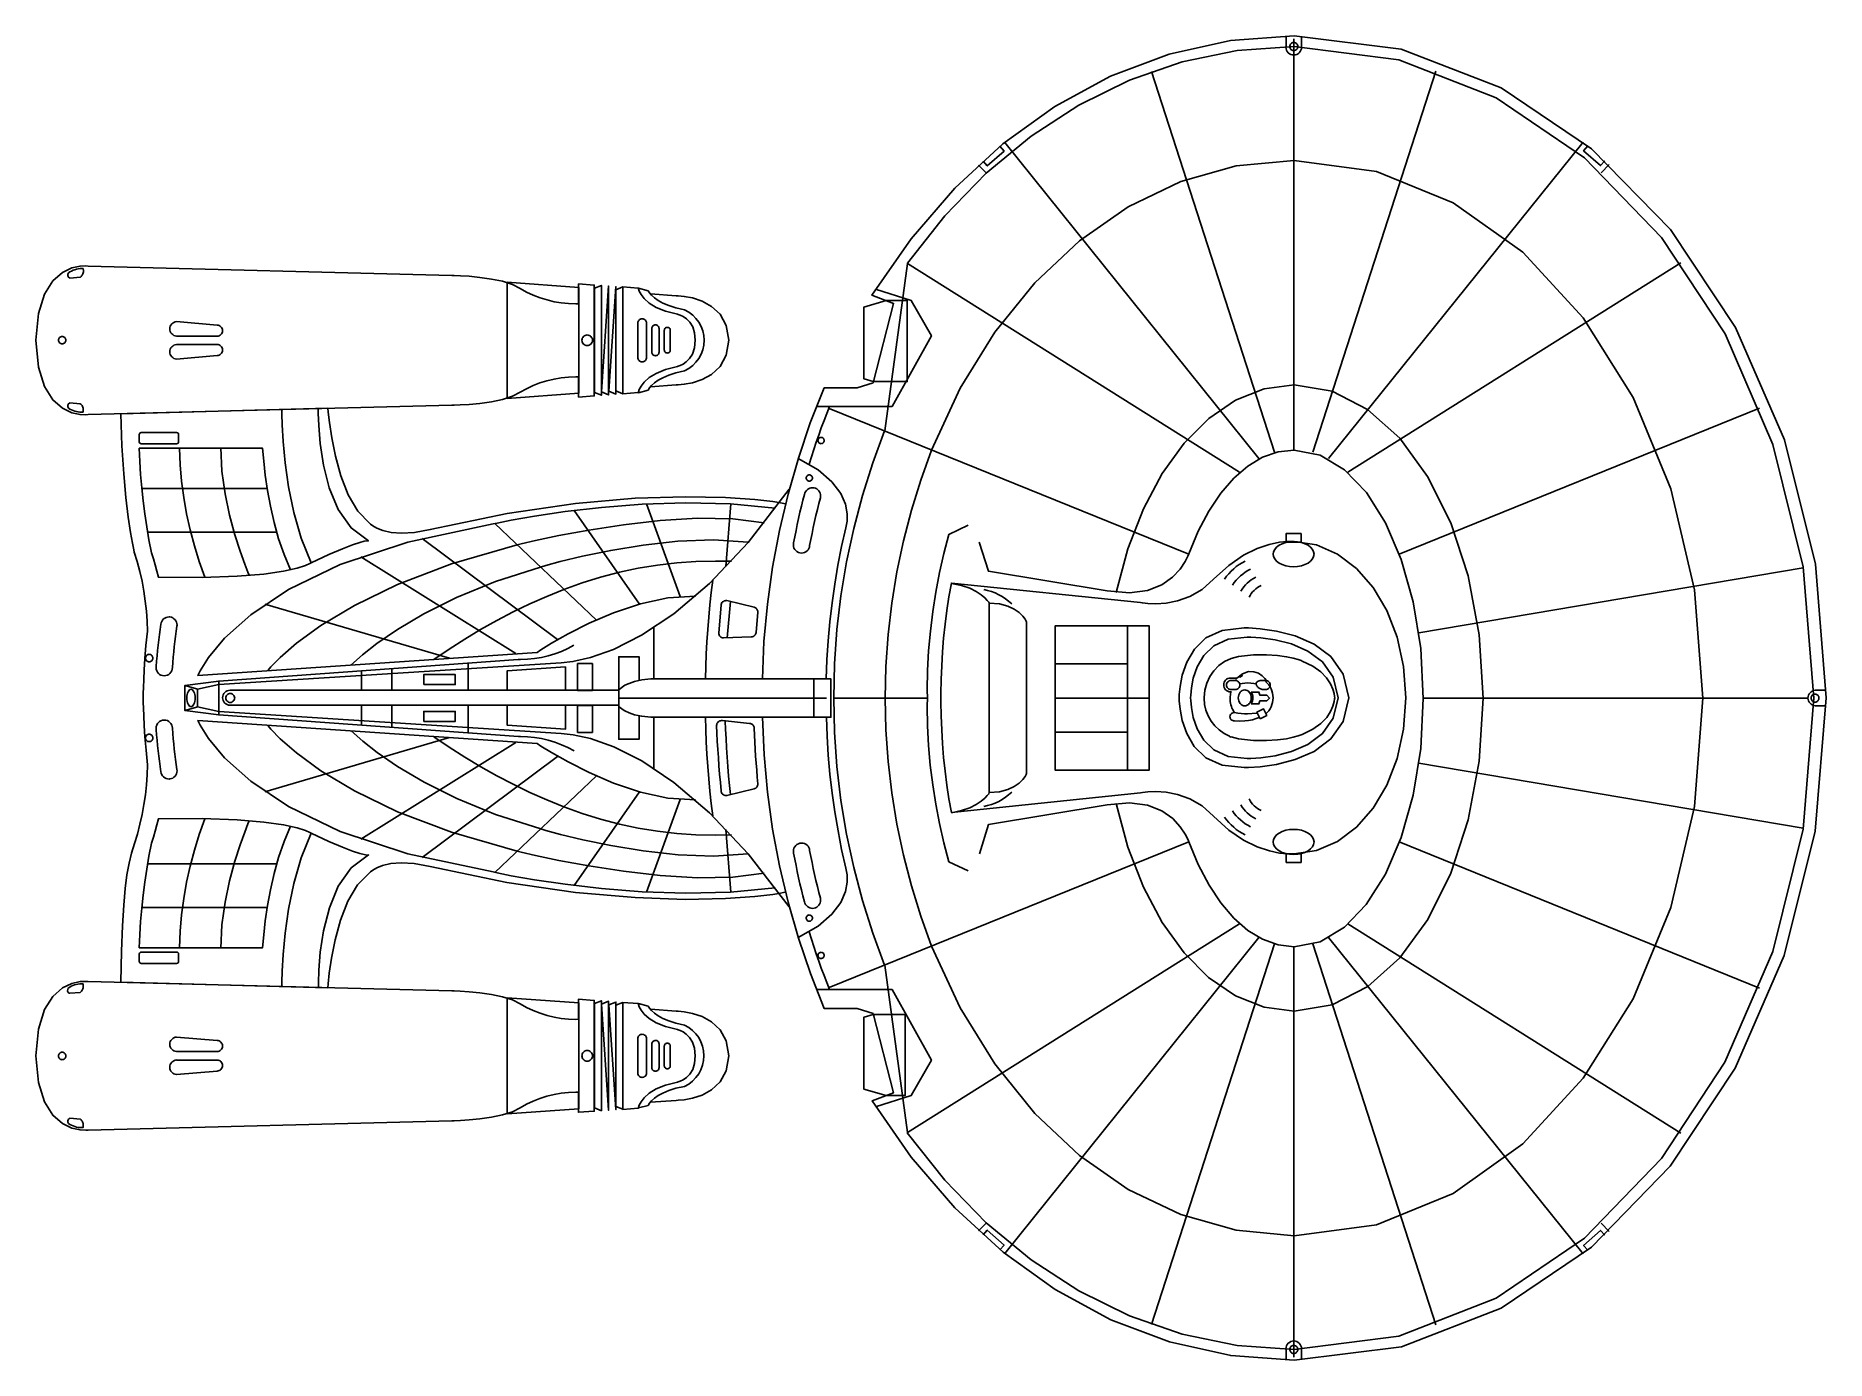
# Model space of a CAD drawing. Extents: x -15 to 196, y -131 to 25.
import ezdxf

# ---------------------------------------------------------------- set-up
doc = ezdxf.new("R2010")
doc.units = 0
doc.layers.add('LAYER_1', color=7, linetype='CONTINUOUS')

msp = doc.modelspace()

# ---------------------------------------------------------------- linework, layer by layer
at = {"layer": 'LAYER_1', "color": 94}
for points in [[(70.47, -55.08), (70.66, -59.5), (71.05, -63.9), (71.66, -68.27), (72.47, -72.61), (73.49, -76.9), (74.71, -81.14), (76.13, -85.32), (77.74, -89.44), (81.67, -89.44), (83.53, -90.05), (85.96, -99.41), (83.43, -100.35), (88.03, -107.01), (93.2, -112.99), (98.89, -118.22), (105.04, -122.65), (111.6, -126.2), (118.53, -128.81), (125.77, -130.43), (133.27, -130.98), (145.91, -129.39), (157.69, -124.83), (168.35, -117.62), (177.65, -108.07), (185.32, -96.5), (191.11, -83.21), (194.78, -68.53), (196.07, -52.77), (194.81, -37), (191.15, -22.33), (185.35, -9.05), (177.68, 2.51), (168.37, 12.05), (157.7, 19.25), (145.9, 23.8), (133.24, 25.38), (125.74, 24.83), (118.5, 23.21), (111.58, 20.6), (105.01, 17.05), (98.86, 12.63), (93.18, 7.39), (88.01, 1.41), (83.4, -5.25), (85.96, -6.22), (83.53, -15.58), (81.67, -16.19), (77.74, -16.19), (76.12, -20.3), (74.71, -24.49), (73.49, -28.73), (72.47, -33.02), (71.66, -37.35), (71.05, -41.72), (70.65, -46.12), (70.47, -50.54)], [(87.57, -104.12), (92.01, -109.73), (96.89, -114.75), (102.18, -119.12), (107.82, -122.8), (113.79, -125.75), (120.04, -127.92), (126.54, -129.25), (133.25, -129.7), (145.61, -128.14), (157.12, -123.66), (167.54, -116.57), (176.62, -107.18), (184.11, -95.8), (189.77, -82.74), (193.34, -68.3), (194.6, -52.8), (193.36, -37.3), (189.78, -22.86), (184.13, -9.8), (176.63, 1.59), (167.55, 10.98), (157.12, 18.07), (145.61, 22.55), (133.24, 24.11), (126.54, 23.65), (120.04, 22.32), (113.79, 20.16), (107.82, 17.21), (102.18, 13.53), (96.9, 9.16), (92.02, 4.14), (87.58, -1.46)], [(134.12, 25.35), (134.12, 24.12), (134.12, 24.03), (134.1, 23.85), (134.05, 23.68), (133.96, 23.52), (133.85, 23.38), (133.72, 23.27), (133.56, 23.19), (133.39, 23.13), (133.2, 23.12), (133.02, 23.13), (132.84, 23.19), (132.69, 23.27), (132.55, 23.38), (132.44, 23.52), (132.36, 23.68), (132.3, 23.85), (132.28, 24.03), (132.29, 24.12), (132.29, 25.37)], [(133.2, -23.45), (133.2, 25.01)], [(130.93, -23.77), (116.42, 21.18)], [(135.47, -23.77), (149.97, 21.22)], [(129.09, -24.54), (99.07, 12.78)], [(137.31, -24.54), (167.37, 12.84)], [(90.42, -82.09), (93.82, -89.39), (97.91, -96), (102.62, -101.84), (107.9, -106.8), (113.67, -110.82), (119.86, -113.79), (126.41, -115.64), (133.24, -116.28), (142.97, -114.99), (152.04, -111.3), (160.24, -105.45), (167.38, -97.7), (173.28, -88.31), (177.73, -77.52), (180.54, -65.61), (181.52, -52.81), (180.54, -40.01), (177.73, -28.09), (173.28, -17.3), (167.38, -7.91), (160.24, -0.16), (152.04, 5.68), (142.98, 9.38), (133.24, 10.67), (126.41, 10.03), (119.86, 8.18), (113.67, 5.2), (107.91, 1.19), (102.64, -3.78), (97.92, -9.62), (93.83, -16.23), (90.42, -23.53)], [(96.51, 10.58), (97.01, 10.03), (99, 11.78), (98.51, 12.34)], [(169.92, 10.62), (169.43, 10.07), (167.42, 11.82), (167.92, 12.38)], [(96.92, 9.15), (95.99, 10.13)], [(169.51, 9.2), (170.43, 10.18)], [(126.8, -26.15), (87.59, -1.48), (84.9, -21.24)], [(139.6, -26.15), (178.89, -1.44)], [(55.82, -16.75), (56.97, -16.44), (57.14, -16.19), (57.38, -15.9), (57.72, -15.6), (58.16, -15.29), (58.72, -14.98), (59.42, -14.68), (60.26, -14.42), (61.28, -14.19), (61.78, -13.91), (62.23, -13.56), (62.62, -13.16), (62.95, -12.71), (63.22, -12.22), (63.41, -11.7), (63.53, -11.14), (63.58, -10.57), (63.53, -10), (63.41, -9.44), (63.22, -8.92), (62.95, -8.43), (62.62, -7.98), (62.23, -7.58), (61.78, -7.23), (61.28, -6.95), (60.26, -6.73), (59.42, -6.46), (58.72, -6.17), (58.16, -5.86), (57.72, -5.55), (57.38, -5.24), (57.14, -4.96), (56.97, -4.71), (55.82, -4.4)], [(57.26, -16.06), (60.27, -15.83), (60.53, -15.83), (61.23, -15.76), (62.21, -15.58), (63.34, -15.21), (64.47, -14.59), (65.47, -13.65), (66.19, -12.33), (66.5, -10.57), (66.19, -8.81), (65.47, -7.5), (64.47, -6.56), (63.34, -5.94), (62.21, -5.57), (61.23, -5.38), (60.53, -5.32), (60.27, -5.31), (57.26, -5.08)], [(83.81, -4.54), (88.04, -5.86), (90.42, -10.05), (85.78, -18.4), (76.88, -18.4)], [(1.27, -10.08), (1.11, -10.05), (0.96, -9.99), (0.83, -9.9), (0.72, -9.8), (0.62, -9.67), (0.55, -9.53), (0.51, -9.38), (0.49, -9.22), (0.51, -9.05), (0.55, -8.9), (0.62, -8.76), (0.72, -8.64), (0.83, -8.53), (0.96, -8.45), (1.11, -8.39), (1.27, -8.36), (6.07, -8.77), (6.2, -8.79), (6.33, -8.82), (6.44, -8.88), (6.53, -8.96), (6.61, -9.06), (6.67, -9.17), (6.71, -9.29), (6.72, -9.43), (6.71, -9.56), (6.67, -9.68), (6.61, -9.79), (6.53, -9.89), (6.44, -9.97), (6.33, -10.03), (6.2, -10.06), (6.07, -10.08), (1.3, -10.08)], [(1.27, -11.06), (1.11, -11.1), (0.96, -11.15), (0.83, -11.24), (0.72, -11.34), (0.62, -11.47), (0.55, -11.61), (0.51, -11.76), (0.49, -11.93), (0.51, -12.09), (0.55, -12.24), (0.62, -12.38), (0.72, -12.51), (0.83, -12.61), (0.96, -12.7), (1.11, -12.75), (1.27, -12.79), (6.07, -12.37), (6.2, -12.36), (6.33, -12.32), (6.44, -12.26), (6.53, -12.18), (6.61, -12.08), (6.67, -11.97), (6.71, -11.85), (6.72, -11.72), (6.71, -11.59), (6.67, -11.46), (6.61, -11.35), (6.53, -11.26), (6.44, -11.18), (6.33, -11.12), (6.2, -11.08), (6.07, -11.06), (1.3, -11.06)], [(112.23, -65.26), (113.62, -70.42), (115.45, -75.12), (117.68, -79.3), (120.26, -82.88), (123.15, -85.79), (126.31, -87.96), (129.69, -89.31), (133.24, -89.78), (137.75, -89.03), (141.94, -86.87), (145.73, -83.47), (149.03, -78.95), (151.76, -73.48), (153.81, -67.2), (155.11, -60.26), (155.56, -52.8), (155.11, -45.34), (153.81, -38.39), (151.74, -32.11), (149.01, -26.64), (145.71, -22.13), (141.92, -18.72), (137.73, -16.57), (133.24, -15.82), (129.69, -16.28), (126.31, -17.64), (123.16, -19.81), (120.27, -22.72), (117.68, -26.3), (115.46, -30.47), (113.62, -35.18), (112.23, -40.34)], [(73.19, -29.87), (72.42, -29.71), (71.69, -29.6), (69.56, -29.36), (66.1, -29.12), (61.37, -29.03), (55.45, -29.22), (48.41, -29.84), (40.32, -31.02), (31.24, -32.91), (29.38, -33.25), (27.85, -33.34), (26.61, -33.25), (25.65, -33.03), (24.95, -32.76), (24.47, -32.48), (24.2, -32.27), (24.12, -32.19), (22.68, -30.74), (21.55, -28.8), (20.68, -26.57), (20.04, -24.26), (19.61, -22.1), (19.34, -20.29), (19.2, -19.05), (19.16, -18.59), (-5.3, -19.24), (-5.17, -23.03), (-4.95, -26.33), (-4.69, -29.14), (-4.42, -31.44), (-4.15, -33.24), (-3.92, -34.53), (-3.76, -35.31), (-3.7, -35.57), (-3.35, -36.7), (-3.05, -37.85), (-2.79, -39.01), (-2.57, -40.17), (-2.4, -41.35), (-2.27, -42.53), (-2.19, -43.71), (-2.16, -44.9), (-2.32, -46.61), (-2.45, -48.15), (-2.53, -49.49), (-2.59, -50.63), (-2.63, -51.54), (-2.65, -52.21), (-2.65, -52.62), (-2.65, -52.77), (-2.65, -52.91), (-2.65, -53.32), (-2.63, -54), (-2.59, -54.91), (-2.53, -56.05), (-2.44, -57.4), (-2.31, -58.95), (-2.15, -60.67), (-2.18, -61.85), (-2.26, -63.04), (-2.38, -64.22), (-2.56, -65.39), (-2.77, -66.56), (-3.03, -67.71), (-3.34, -68.86), (-3.69, -69.99), (-4.03, -71.12), (-4.32, -72.31), (-4.57, -73.66), (-4.77, -75.27), (-4.94, -77.25), (-5.08, -79.69), (-5.2, -82.69), (-5.3, -86.36), (19.15, -87.01), (19.19, -86.55), (19.32, -85.3), (19.59, -83.5), (20.03, -81.33), (20.66, -79.03), (21.53, -76.8), (22.67, -74.85), (24.1, -73.41), (24.19, -73.32), (24.45, -73.11), (24.92, -72.84), (25.62, -72.56), (26.58, -72.35), (27.82, -72.25), (29.36, -72.35), (31.22, -72.69), (40.3, -74.57), (48.4, -75.76), (55.44, -76.37), (61.36, -76.57), (66.09, -76.48), (69.55, -76.24), (71.68, -75.99), (72.4, -75.88), (73.17, -75.73)], [(-0.89, -38.53), (4.32, -38.57), (8.44, -38.42), (11.61, -38.16), (13.93, -37.82), (15.53, -37.47), (16.52, -37.15), (17.03, -36.92), (17.17, -36.83), (19.26, -35.87), (20.87, -35.18), (22.07, -34.72), (22.91, -34.44), (23.45, -34.29), (23.77, -34.24), (23.91, -34.24), (23.95, -34.25), (21.9, -32.72), (20.38, -30.55), (19.32, -27.99), (18.64, -25.31), (18.25, -22.77), (18.07, -20.63), (18.02, -19.15), (18.02, -18.6)], [(17.17, -36.83), (16, -33.93), (15.13, -30.88), (14.51, -27.86), (14.11, -25.02), (13.87, -22.53), (13.75, -20.55), (13.71, -19.24), (13.71, -18.77)], [(75.98, -25.2), (76.25, -24.33), (76.53, -23.46), (76.82, -22.6), (77.12, -21.75), (77.42, -20.9), (77.74, -20.05), (78.06, -19.21), (78.39, -18.38)], [(78.35, -18.6), (120.81, -35.83)], [(188.18, -18.56), (145.66, -35.8)], [(84.88, -84.35), (83.49, -80.55), (82.28, -76.7), (81.25, -72.8), (80.4, -68.86), (79.74, -64.88), (79.27, -60.87), (78.98, -56.84), (78.89, -52.8), (78.98, -48.75), (79.27, -44.72), (79.74, -40.72), (80.4, -36.74), (81.25, -32.8), (82.28, -28.9), (83.5, -25.05), (84.89, -21.25)], [(-3.13, -23.32), (-3.06, -24.87), (-2.96, -26.42), (-2.83, -27.97), (-2.66, -29.52), (-2.46, -31.06), (-2.23, -32.6), (-1.97, -34.14), (-1.67, -35.66)], [(14.76, -37.65), (13.99, -35.86), (13.34, -33.99), (12.81, -32.08), (12.38, -30.16), (12.03, -28.29), (11.77, -26.5), (11.58, -24.83), (11.45, -23.32), (-3.12, -23.32)], [(1.64, -23.32), (1.73, -25.26), (1.89, -27.2), (2.15, -29.13), (2.48, -31.05), (2.9, -32.95), (3.39, -34.84), (3.97, -36.7), (4.63, -38.53)], [(6.5, -23.27), (6.63, -26.01), (7.01, -28.7), (7.55, -31.23), (8.17, -33.52), (8.79, -35.47), (9.34, -36.98), (9.72, -37.95), (9.87, -38.3)], [(74.69, -24.51), (77.05, -25.87), (78.68, -27.28), (79.71, -28.65), (80.27, -29.93), (80.47, -31.05), (80.46, -31.93), (80.36, -32.51), (80.3, -32.72), (79.81, -34.92), (79.38, -37.13), (79, -39.35), (78.69, -41.58), (78.42, -43.82), (78.22, -46.06), (78.08, -48.31), (77.99, -50.55)], [(90.42, -82.09), (89.15, -78.56), (88.05, -74.98), (87.11, -71.36), (86.34, -67.7), (85.74, -64.01), (85.31, -60.29), (85.05, -56.55), (84.97, -52.81), (85.05, -49.06), (85.31, -45.32), (85.74, -41.6), (86.34, -37.91), (87.11, -34.26), (88.05, -30.63), (89.15, -27.06), (90.42, -23.53)], [(96.08, -71.2), (97.15, -67.74), (111.16, -65.43), (113.81, -65.17), (115.95, -65.46), (117.63, -66.13), (118.91, -67.03), (119.81, -68), (120.4, -68.89), (120.72, -69.54), (120.81, -69.79), (121.93, -72.47), (123.2, -74.89), (124.61, -77), (126.14, -78.79), (127.79, -80.23), (129.53, -81.29), (131.36, -81.95), (133.25, -82.17), (136.32, -81.57), (139.18, -79.87), (141.77, -77.17), (144.03, -73.59), (145.89, -69.25), (147.3, -64.27), (148.19, -58.76), (148.5, -52.85), (148.19, -46.94), (147.3, -41.44), (145.9, -36.45), (144.03, -32.12), (141.78, -28.54), (139.19, -25.84), (136.32, -24.13), (133.25, -23.53), (131.35, -23.73), (129.53, -24.36), (127.78, -25.41), (126.13, -26.83), (124.59, -28.61), (123.18, -30.72), (121.92, -33.12), (120.81, -35.79), (120.71, -36.04), (120.39, -36.69), (119.81, -37.57), (118.9, -38.55), (117.63, -39.44), (115.95, -40.12), (113.81, -40.4), (111.16, -40.15), (97.14, -37.84), (96.07, -34.38)], [(-2.83, -28.05), (12.05, -28.05)], [(73.63, -77.46), (68.79, -71.2), (64.22, -66.36), (60, -62.76), (56.21, -60.23), (52.91, -58.56), (50.18, -57.59), (48.1, -57.13), (46.72, -56.99), (6.27, -54.38), (3.78, -53.85), (3.78, -51.76), (6.27, -51.22), (46.72, -48.63), (48.09, -48.49), (50.17, -48.03), (52.9, -47.06), (56.2, -45.39), (60, -42.85), (64.21, -39.26), (68.78, -34.42), (73.62, -28.16)], [(76.58, -27.98), (76.39, -27.97), (76.22, -27.98), (76.06, -28.03), (75.91, -28.1), (75.77, -28.19), (75.65, -28.3), (75.56, -28.44), (75.48, -28.59), (75.43, -28.76), (75.25, -29.46), (75.07, -30.16), (74.9, -30.87), (74.73, -31.59), (74.58, -32.31), (74.43, -33.03), (74.28, -33.76), (74.14, -34.49), (74.12, -34.71), (74.14, -34.91), (74.19, -35.09), (74.28, -35.25), (74.4, -35.4), (74.54, -35.51), (74.71, -35.6), (74.89, -35.66), (75.08, -35.68), (75.26, -35.66), (75.44, -35.61), (75.59, -35.53), (75.73, -35.43), (75.85, -35.3), (75.94, -35.15), (76.01, -34.98), (76.04, -34.81), (76.18, -34.09), (76.32, -33.37), (76.47, -32.66), (76.62, -31.95), (76.78, -31.25), (76.95, -30.55), (77.13, -29.85), (77.31, -29.17), (77.33, -28.95), (77.32, -28.78), (77.28, -28.62), (77.21, -28.47), (77.12, -28.34), (77.01, -28.22), (76.88, -28.12), (76.73, -28.04), (76.58, -27.99)], [(71.96, -30.39), (66.7, -29.87), (61.42, -29.74), (56.27, -29.91), (51.46, -30.29), (47.16, -30.79), (43.55, -31.33), (40.81, -31.81), (39.13, -32.14)], [(70.67, -32.13), (66.97, -31.63), (62.8, -31.57), (58.41, -31.84), (54.05, -32.34), (49.98, -32.97), (46.44, -33.63), (43.68, -34.2), (41.96, -34.6)], [(55.96, -41.73), (48.24, -30.67)], [(60.75, -40.81), (56.76, -29.87)], [(66.15, -37.29), (66.74, -29.87)], [(-2.12, -33.22), (13.09, -33.22)], [(39.13, -32.15), (38.67, -32.25), (28.59, -34.38), (20.61, -37.05), (14.51, -40), (10.04, -42.98), (6.96, -45.74), (5.06, -48.03), (4.09, -49.58), (3.82, -50.16), (43.85, -47.42), (44.3, -47.12), (45.57, -46.34), (47.53, -45.24), (50.01, -43.98), (52.9, -42.74), (56.05, -41.68), (59.31, -40.97), (62.55, -40.76)], [(50.87, -43.62), (38.85, -32.2)], [(94.75, -73.2), (92.48, -72.13), (91.89, -69.88), (91.37, -67.61), (90.93, -65.33), (90.57, -63.03), (90.29, -60.72), (90.09, -58.4), (89.97, -56.08), (89.93, -53.75), (89.94, -52.77), (89.93, -51.89), (89.97, -49.55), (90.09, -47.23), (90.3, -44.9), (90.58, -42.59), (90.94, -40.29), (91.38, -38), (91.9, -35.73), (92.49, -33.48), (94.76, -32.41)], [(-1.67, -35.66), (-1.44, -36.37), (-1.23, -37.09), (-1.03, -37.81), (-0.86, -38.54)], [(41.96, -34.6), (41.49, -34.71), (33.75, -36.96), (27.38, -39.39), (22.28, -41.86), (18.33, -44.22), (15.45, -46.32), (13.51, -48), (12.43, -49.12), (12.09, -49.53)], [(68.77, -34.4), (64.68, -34.14), (60.48, -34.29), (56.37, -34.74), (52.55, -35.37), (49.23, -36.05), (46.6, -36.69), (44.88, -37.15), (44.26, -37.34), (38.93, -39.05), (34.34, -40.94), (30.49, -42.87), (27.36, -44.72), (24.95, -46.37), (23.24, -47.7), (22.22, -48.59), (21.88, -48.91)], [(30.27, -33.96), (46.28, -45.88)], [(23.06, -36.12), (41.33, -47.56)], [(66.81, -36.66), (64.91, -36.63), (62.62, -36.68), (60.34, -36.84), (58.07, -37.11), (55.81, -37.47), (53.57, -37.95), (51.36, -38.52), (49.18, -39.2), (47.02, -39.97), (45, -40.8), (43.01, -41.69), (41.04, -42.64), (39.1, -43.65), (37.19, -44.72), (35.32, -45.84), (33.48, -47.02), (31.67, -48.25)], [(127.46, -36.63), (127.1, -36.83), (126.75, -37.05), (126.42, -37.29), (126.11, -37.55), (125.81, -37.82), (125.52, -38.12), (125.26, -38.43), (125.01, -38.76)], [(125.98, -39.47), (126.18, -39.17), (126.41, -38.9), (126.65, -38.64), (126.91, -38.39), (127.18, -38.16), (127.47, -37.95), (127.77, -37.76), (128.08, -37.59)], [(147.99, -45.11), (193.36, -37.42)], [(64.61, -38.88), (64.43, -40.33), (64.27, -41.78), (64.13, -43.24), (64.01, -44.7), (63.91, -46.16), (63.83, -47.63), (63.77, -49.09), (63.73, -50.55)], [(92.78, -39.26), (93.97, -39.5), (94.94, -39.83), (95.71, -40.21), (96.31, -40.61), (96.74, -40.97), (97.02, -41.28), (97.18, -41.49), (97.23, -41.57)], [(99.9, -41.68), (99.54, -41.37), (99.17, -41.08), (98.78, -40.83), (98.36, -40.6), (97.94, -40.4), (97.5, -40.24), (97.05, -40.1), (96.59, -40)], [(126.95, -40.18), (127.12, -39.93), (127.3, -39.68), (127.5, -39.45), (127.72, -39.24), (127.95, -39.04), (128.19, -38.86), (128.45, -38.69), (128.72, -38.55)], [(129.34, -39.51), (129.12, -39.63), (128.91, -39.77), (128.71, -39.92), (128.52, -40.09), (128.35, -40.28), (128.19, -40.47), (128.05, -40.68), (127.92, -40.9)], [(11.7, -41.73), (33.53, -48.11)], [(66.31, -45.68), (66.68, -41.39)], [(-1.13, -49.09), (-1.08, -48.46), (-1.02, -47.83), (-0.96, -47.2), (-0.89, -46.57), (-0.82, -45.94), (-0.74, -45.32), (-0.65, -44.7), (-0.56, -44.09), (-0.53, -43.91), (-0.46, -43.75), (-0.36, -43.6), (-0.24, -43.47), (-0.11, -43.37), (0.05, -43.29), (0.22, -43.24), (0.4, -43.23), (0.5, -43.23), (0.68, -43.27), (0.84, -43.34), (0.98, -43.44), (1.11, -43.56), (1.21, -43.7), (1.28, -43.85), (1.33, -44.02), (1.35, -44.2), (1.34, -44.32), (1.25, -44.92), (1.17, -45.52), (1.1, -46.13), (1.02, -46.74), (0.96, -47.36), (0.9, -47.97), (0.84, -48.59), (0.79, -49.21), (0.77, -49.4), (0.72, -49.58), (0.63, -49.75), (0.51, -49.89), (0.37, -50.01), (0.2, -50.1), (0.02, -50.15), (-0.17, -50.17), (-0.36, -50.15), (-0.55, -50.1), (-0.71, -50.01), (-0.85, -49.89), (-0.97, -49.75), (-1.06, -49.58), (-1.11, -49.4), (-1.13, -49.21), (-1.13, -49.09)], [(113.57, -44.34), (113.57, -52.8)], [(57.65, -44.49), (57.65, -50.56)], [(48.23, -59.05), (47.5, -58.65), (46.74, -58.31), (45.97, -58.02), (45.18, -57.78), (44.38, -57.59), (43.56, -57.46), (42.74, -57.37), (41.91, -57.35), (41.65, -57.35), (6.27, -54.8), (6.27, -50.8), (41.64, -48.25), (41.89, -48.26), (42.72, -48.23), (43.55, -48.15), (44.36, -48.01), (45.17, -47.82), (45.96, -47.58), (46.73, -47.29), (47.48, -46.95), (48.21, -46.56)], [(55.9, -50.72), (55.9, -47.93), (53.51, -47.93), (53.51, -52.81)], [(125.81, -57.4), (126.66, -57.63), (128.46, -57.8), (130, -57.82), (131.3, -57.74), (132.35, -57.6), (133.15, -57.43), (133.73, -57.26), (134.07, -57.14), (134.18, -57.09), (135.45, -56.49), (136.41, -55.81), (137.09, -55.09), (137.55, -54.39), (137.83, -53.75), (137.98, -53.23), (138.03, -52.89), (138.04, -52.76), (138.03, -52.63), (137.97, -52.28), (137.82, -51.77), (137.54, -51.13), (137.07, -50.43), (136.39, -49.71), (135.44, -49.03), (134.18, -48.43), (134.07, -48.38), (133.73, -48.25), (133.15, -48.09), (132.35, -47.92), (131.3, -47.77), (130, -47.7), (128.46, -47.72), (126.66, -47.88), (125.81, -48.12), (125.04, -48.49), (124.35, -48.98), (123.76, -49.58), (123.28, -50.27), (122.92, -51.04), (122.7, -51.86), (122.62, -52.74), (122.62, -52.74)], [(23.13, -49.56), (23.13, -51.91)], [(26.69, -49.32), (26.69, -51.88)], [(35.71, -51.91), (35.71, -48.68)], [(47.2, -51.9), (47.2, -49.12), (40.32, -49.6), (40.32, -51.9)], [(78.55, -52.81), (78.55, -50.55), (57.27, -50.55), (56.22, -50.67), (55.38, -50.85), (54.73, -51.07), (54.23, -51.3), (53.89, -51.52), (53.67, -51.7), (53.55, -51.83), (53.51, -51.88), (53.51, -52.81)], [(76.54, -55.05), (76.54, -50.55)], [(113.55, -48.77), (105.04, -48.77)], [(125.86, -52.06), (125.74, -52.06), (125.57, -52.05), (125.42, -52), (125.28, -51.93), (125.16, -51.83), (125.07, -51.71), (124.99, -51.57), (124.94, -51.42), (124.93, -51.25), (124.94, -51.09), (124.99, -50.94), (125.07, -50.8), (125.16, -50.68), (125.28, -50.58), (125.42, -50.51), (125.57, -50.46), (125.74, -50.44), (126.42, -50.44)], [(126.33, -50.56), (127.14, -49.95), (127.86, -49.68), (128.49, -49.69), (129.03, -49.88), (129.46, -50.17), (129.77, -50.49), (129.97, -50.74), (130.03, -50.84)], [(6.28, -54.8), (2.28, -54.29), (2.28, -52.8), (2.28, -51.32), (6.28, -50.8)], [(2.28, -51.32), (3.79, -51.76)], [(6.72, -52.77), (6.74, -52.59), (6.79, -52.42), (6.88, -52.27), (6.98, -52.14), (7.12, -52.03), (7.27, -51.95), (7.44, -51.9), (7.61, -51.88), (7.61, -51.88), (53.52, -51.88)], [(6.72, -52.77), (6.74, -52.95), (6.79, -53.11), (6.88, -53.26), (6.98, -53.39), (7.12, -53.5), (7.27, -53.58), (7.44, -53.64), (7.61, -53.65), (7.61, -53.65), (53.52, -53.65)], [(78.03, -52.81), (53.5, -52.81)], [(78.55, -52.77), (78.55, -55.08), (57.27, -55.08), (56.22, -54.96), (55.38, -54.78), (54.73, -54.56), (54.23, -54.33), (53.89, -54.12), (53.67, -53.93), (53.55, -53.8), (53.51, -53.75), (53.51, -52.77)], [(55.9, -54.87), (55.9, -57.67), (53.51, -57.67), (53.51, -52.79)], [(89.95, -52.81), (78.89, -52.81)], [(116.12, -52.81), (105.05, -52.81)], [(113.57, -61.25), (113.57, -52.8)], [(122.62, -52.77), (122.62, -52.82), (122.67, -53.55), (122.83, -54.25), (123.09, -54.91), (123.44, -55.52), (123.87, -56.08), (124.39, -56.57), (124.97, -56.98), (125.62, -57.31)], [(125.71, -52.77), (125.7, -53), (125.71, -53.2), (125.74, -53.41), (125.78, -53.61), (125.84, -53.8), (125.91, -53.99), (126, -54.17), (126.1, -54.35), (126.22, -54.52)], [(125.71, -52.77), (125.71, -52.69), (125.77, -52.05)], [(128.83, -51.11), (127.8, -51), (126.76, -51.11)], [(128.37, -52.77), (128.37, -52.76), (128.36, -52.58), (128.32, -52.4), (128.26, -52.23), (128.18, -52.06)], [(128.18, -53.5), (129.08, -53.5), (129.19, -53.14), (130.02, -53.14), (130.35, -52.8), (130.35, -52.8), (130.02, -52.46), (129.19, -52.46), (129.08, -52.1), (128.18, -52.1)], [(128.37, -52.77), (128.37, -52.77), (128.36, -52.95), (128.32, -53.13), (128.26, -53.31), (128.18, -53.47)], [(129.87, -50.85), (130.07, -51.04), (130.25, -51.25), (130.4, -51.47), (130.53, -51.71), (130.63, -51.97), (130.7, -52.23), (130.74, -52.5), (130.76, -52.77), (130.74, -53.05), (130.7, -53.32), (130.63, -53.58), (130.53, -53.84), (130.4, -54.08), (130.25, -54.3), (130.07, -54.51), (129.87, -54.7)], [(193.83, -52.81), (148.5, -52.81)], [(195.99, -51.89), (194.75, -51.89), (194.58, -51.92), (194.42, -51.98), (194.28, -52.07), (194.16, -52.18), (194.06, -52.31), (193.98, -52.46), (193.93, -52.63), (193.92, -52.8), (193.93, -52.98), (193.98, -53.14), (194.06, -53.29), (194.16, -53.42), (194.28, -53.53), (194.42, -53.62), (194.58, -53.68), (194.75, -53.72), (196.01, -53.72)], [(2.28, -54.29), (3.79, -53.84)], [(23.13, -56.03), (23.13, -53.68)], [(26.69, -56.28), (26.69, -53.72)], [(35.71, -53.68), (35.71, -56.92)], [(47.2, -53.69), (47.2, -56.48), (40.32, -55.99), (40.32, -53.69)], [(129.22, -55.08), (128.78, -55.23), (128.33, -55.36), (127.87, -55.44), (127.41, -55.5), (126.81, -55.52), (126.2, -55.5), (126.18, -55.5), (126.08, -55.49), (125.99, -55.46), (125.9, -55.42), (125.83, -55.36), (125.76, -55.29), (125.71, -55.2), (125.68, -55.11), (125.66, -55.01), (125.68, -54.85), (125.75, -54.73), (125.84, -54.64), (125.94, -54.58), (126.13, -54.52), (126.22, -54.51), (126.6, -54.57), (126.98, -54.62), (127.37, -54.65), (127.76, -54.66), (128.82, -54.59)], [(-1.13, -56.5), (-1.08, -57.14), (-1.02, -57.77), (-0.96, -58.4), (-0.89, -59.03), (-0.82, -59.65), (-0.74, -60.27), (-0.65, -60.89), (-0.56, -61.51), (-0.53, -61.69), (-0.46, -61.85), (-0.36, -62), (-0.24, -62.12), (-0.11, -62.23), (0.05, -62.3), (0.22, -62.35), (0.4, -62.37), (0.5, -62.36), (0.68, -62.32), (0.84, -62.25), (0.98, -62.16), (1.11, -62.04), (1.21, -61.9), (1.29, -61.74), (1.34, -61.57), (1.35, -61.39), (1.34, -61.25), (1.25, -60.65), (1.17, -60.05), (1.1, -59.44), (1.02, -58.83), (0.96, -58.21), (0.9, -57.6), (0.84, -56.98), (0.79, -56.36), (0.77, -56.17), (0.72, -55.99), (0.63, -55.82), (0.51, -55.68), (0.37, -55.56), (0.2, -55.47), (0.02, -55.42), (-0.17, -55.4), (-0.36, -55.42), (-0.55, -55.48), (-0.71, -55.56), (-0.85, -55.68), (-0.97, -55.82), (-1.06, -55.99), (-1.11, -56.17), (-1.13, -56.36), (-1.13, -56.49)], [(39.13, -73.44), (38.67, -73.34), (28.59, -71.21), (20.61, -68.55), (14.51, -65.6), (10.04, -62.61), (6.96, -59.85), (5.06, -57.57), (4.09, -56.01), (3.82, -55.44), (43.85, -58.17), (44.3, -58.47), (45.57, -59.25), (47.53, -60.35), (50.01, -61.6), (52.9, -62.84), (56.05, -63.91), (59.31, -64.62), (62.55, -64.83)], [(41.96, -71.01), (41.49, -70.9), (33.75, -68.65), (27.38, -66.22), (22.28, -63.75), (18.33, -61.39), (15.45, -59.29), (13.51, -57.61), (12.43, -56.49), (12.09, -56.08)], [(68.77, -71.2), (64.69, -71.46), (60.5, -71.3), (56.39, -70.85), (52.57, -70.23), (49.25, -69.54), (46.63, -68.9), (44.91, -68.43), (44.29, -68.25), (38.96, -66.54), (34.37, -64.65), (30.52, -62.72), (27.39, -60.87), (24.98, -59.22), (23.27, -57.89), (22.25, -57), (21.91, -56.68)], [(57.65, -61.11), (57.65, -55.04)], [(64.61, -66.71), (64.43, -65.26), (64.27, -63.81), (64.13, -62.35), (64.01, -60.89), (63.91, -59.42), (63.83, -57.96), (63.77, -56.5), (63.73, -55.04)], [(69.04, -55.8), (68.92, -55.8), (65.74, -55.47), (65.63, -55.47), (65.63, -55.47), (65.51, -55.48), (65.41, -55.51), (65.31, -55.56), (65.23, -55.63), (65.16, -55.71), (65.1, -55.81), (65.07, -55.92), (65.06, -56.03), (65.09, -56.95), (65.14, -57.89), (65.19, -58.86), (65.26, -59.83), (65.33, -60.82), (65.41, -61.8), (65.5, -62.78), (65.59, -63.75), (65.6, -63.86), (65.64, -63.97), (65.69, -64.06), (65.76, -64.14), (65.84, -64.21), (65.94, -64.26), (66.05, -64.3), (66.16, -64.31), (66.17, -64.31), (66.28, -64.31), (69.48, -63.54), (69.58, -63.5), (69.67, -63.45), (69.74, -63.39), (69.81, -63.31), (69.86, -63.23), (69.9, -63.14), (69.93, -63.04), (69.94, -62.94), (69.94, -62.94), (69.86, -62.13), (69.79, -61.31), (69.72, -60.49), (69.66, -59.67), (69.61, -58.85), (69.56, -58.02), (69.52, -57.19), (69.48, -56.36), (69.48, -56.36), (69.48, -56.26), (69.45, -56.17), (69.41, -56.08), (69.36, -56), (69.29, -55.93), (69.22, -55.88), (69.13, -55.84), (69.04, -55.81)], [(66.08, -55.48), (66.12, -56.52), (66.17, -57.59), (66.22, -58.68), (66.3, -59.78), (66.38, -60.9), (66.47, -62.01), (66.57, -63.11), (66.68, -64.21)], [(74.69, -81.08), (77.05, -79.72), (78.68, -78.32), (79.71, -76.94), (80.27, -75.66), (80.47, -74.54), (80.46, -73.66), (80.36, -73.08), (80.3, -72.87), (79.82, -70.68), (79.39, -68.47), (79.02, -66.25), (78.7, -64.03), (78.44, -61.8), (78.24, -59.56), (78.1, -57.32), (78.02, -55.08)], [(113.55, -56.83), (105.04, -56.83)], [(11.7, -63.87), (33.53, -57.48)], [(23.06, -69.47), (41.33, -58.04)], [(66.81, -68.97), (64.91, -69.01), (62.62, -68.95), (60.34, -68.79), (58.07, -68.53), (55.81, -68.16), (53.57, -67.69), (51.36, -67.11), (49.18, -66.44), (47.02, -65.66), (45.01, -64.83), (43.01, -63.94), (41.05, -62.99), (39.11, -61.98), (37.2, -60.91), (35.32, -59.79), (33.48, -58.61), (31.67, -57.38)], [(125.63, -57.34), (125.82, -57.42)], [(30.27, -71.64), (46.28, -59.72)], [(147.99, -60.49), (193.36, -68.18)], [(50.87, -61.97), (38.85, -73.41)], [(55.96, -63.87), (48.24, -74.93)], [(60.75, -64.79), (56.76, -75.73)], [(92.78, -66.34), (93.97, -66.09), (94.94, -65.76), (95.71, -65.39), (96.31, -64.99), (96.74, -64.62), (97.02, -64.31), (97.18, -64.1), (97.23, -64.02)], [(99.9, -63.92), (99.54, -64.23), (99.17, -64.52), (98.78, -64.78), (98.36, -65), (97.94, -65.2), (97.5, -65.37), (97.05, -65.5), (96.59, -65.61)], [(126.95, -65.41), (127.12, -65.67), (127.3, -65.91), (127.5, -66.14), (127.72, -66.36), (127.95, -66.55), (128.19, -66.74), (128.45, -66.9), (128.72, -67.05)], [(129.34, -66.09), (129.12, -65.97), (128.91, -65.83), (128.71, -65.68), (128.52, -65.51), (128.35, -65.33), (128.19, -65.13), (128.05, -64.92), (127.92, -64.7)], [(-1.67, -69.94), (-1.44, -69.23), (-1.23, -68.52), (-1.03, -67.79), (-0.86, -67.06)], [(-0.89, -67.06), (4.32, -67.03), (8.44, -67.17), (11.61, -67.44), (13.93, -67.77), (15.53, -68.13), (16.52, -68.45), (17.03, -68.68), (17.17, -68.77), (19.26, -69.72), (20.87, -70.41), (22.07, -70.87), (22.91, -71.15), (23.46, -71.29), (23.78, -71.34), (23.92, -71.34), (23.96, -71.33), (21.9, -72.86), (20.39, -75.03), (19.33, -77.59), (18.65, -80.27), (18.26, -82.81), (18.08, -84.95), (18.03, -86.43), (18.03, -86.98)], [(1.64, -82.29), (1.73, -80.34), (1.89, -78.4), (2.15, -76.47), (2.48, -74.55), (2.9, -72.65), (3.39, -70.77), (3.97, -68.91), (4.63, -67.07)], [(6.5, -82.33), (6.63, -79.59), (7.01, -76.9), (7.55, -74.37), (8.17, -72.08), (8.79, -70.13), (9.34, -68.62), (9.72, -67.65), (9.87, -67.3)], [(127.46, -68.97), (127.1, -68.77), (126.75, -68.55), (126.42, -68.32), (126.11, -68.06), (125.81, -67.78), (125.52, -67.49), (125.26, -67.18), (125.01, -66.85)], [(125.98, -66.13), (126.18, -66.42), (126.41, -66.7), (126.65, -66.96), (126.91, -67.2), (127.18, -67.43), (127.47, -67.64), (127.77, -67.83), (128.08, -68)], [(14.76, -67.94), (13.99, -69.73), (13.34, -71.61), (12.81, -73.52), (12.38, -75.43), (12.03, -77.31), (11.77, -79.1), (11.58, -80.77), (11.45, -82.28), (-3.12, -82.28)], [(17.17, -68.77), (16, -71.67), (15.13, -74.71), (14.51, -77.73), (14.11, -80.57), (13.87, -83.07), (13.75, -85.05), (13.71, -86.36), (13.71, -86.83)], [(66.15, -68.31), (66.74, -75.73)], [(-3.13, -82.29), (-3.06, -80.73), (-2.96, -79.18), (-2.83, -77.63), (-2.66, -76.08), (-2.46, -74.54), (-2.23, -73), (-1.97, -71.47), (-1.67, -69.94)], [(70.67, -73.47), (66.97, -73.97), (62.8, -74.03), (58.41, -73.75), (54.05, -73.25), (49.98, -72.62), (46.44, -71.97), (43.68, -71.39), (41.96, -71)], [(76.58, -77.62), (76.39, -77.64), (76.22, -77.62), (76.06, -77.58), (75.91, -77.51), (75.77, -77.41), (75.65, -77.3), (75.56, -77.16), (75.48, -77.01), (75.43, -76.85), (75.25, -76.15), (75.07, -75.44), (74.9, -74.73), (74.73, -74.01), (74.58, -73.3), (74.43, -72.57), (74.28, -71.84), (74.14, -71.11), (74.12, -70.89), (74.14, -70.7), (74.19, -70.51), (74.28, -70.35), (74.4, -70.21), (74.54, -70.09), (74.71, -70), (74.89, -69.94), (75.08, -69.92), (75.26, -69.94), (75.44, -69.99), (75.59, -70.07), (75.73, -70.18), (75.85, -70.3), (75.94, -70.45), (76.01, -70.62), (76.04, -70.8), (76.18, -71.52), (76.32, -72.23), (76.47, -72.94), (76.62, -73.65), (76.78, -74.36), (76.95, -75.05), (77.13, -75.75), (77.31, -76.44), (77.33, -76.66), (77.32, -76.82), (77.28, -76.98), (77.21, -77.13), (77.12, -77.27), (77.01, -77.38), (76.88, -77.48), (76.73, -77.56), (76.58, -77.61)], [(78.35, -86.99), (120.81, -69.77)], [(188.18, -87.05), (145.66, -69.79)], [(-2.12, -72.37), (13.09, -72.37)], [(71.96, -75.2), (66.7, -75.72), (61.42, -75.85), (56.27, -75.68), (51.46, -75.3), (47.16, -74.79), (43.55, -74.26), (40.81, -73.78), (39.13, -73.44)], [(-2.83, -77.54), (12.05, -77.54)], [(126.8, -79.45), (87.59, -104.11), (84.9, -84.35)], [(139.6, -79.45), (178.89, -104.16)], [(75.98, -80.4), (76.25, -81.27), (76.53, -82.14), (76.82, -83), (77.12, -83.86), (77.42, -84.71), (77.74, -85.55), (78.06, -86.39), (78.39, -87.22)], [(129.09, -81.07), (99.07, -118.38)], [(130.93, -81.82), (116.42, -126.77)], [(133.2, -82.15), (133.2, -130.61)], [(135.47, -81.82), (149.97, -126.81)], [(137.31, -81.07), (167.37, -118.44)], [(83.81, -101.07), (88.04, -99.74), (90.42, -95.55), (85.78, -87.2), (76.88, -87.2)], [(55.82, -88.86), (56.97, -89.17), (57.14, -89.42), (57.38, -89.71), (57.72, -90.01), (58.16, -90.32), (58.72, -90.63), (59.42, -90.92), (60.26, -91.19), (61.28, -91.41), (61.77, -91.7), (62.22, -92.04), (62.61, -92.44), (62.94, -92.89), (63.21, -93.38), (63.4, -93.91), (63.52, -94.46), (63.56, -95.03), (63.52, -95.6), (63.4, -96.16), (63.21, -96.68), (62.94, -97.17), (62.61, -97.62), (62.22, -98.02), (61.78, -98.37), (61.28, -98.65), (60.26, -98.88), (59.42, -99.14), (58.72, -99.44), (58.16, -99.74), (57.72, -100.06), (57.38, -100.36), (57.14, -100.64), (56.97, -100.9), (55.82, -101.2)], [(57.26, -89.55), (60.27, -89.78), (60.53, -89.78), (61.23, -89.85), (62.21, -90.03), (63.34, -90.4), (64.47, -91.02), (65.47, -91.96), (66.19, -93.28), (66.5, -95.04), (66.19, -96.8), (65.47, -98.11), (64.47, -99.05), (63.34, -99.67), (62.21, -100.04), (61.23, -100.23), (60.53, -100.29), (60.27, -100.3), (57.26, -100.53)], [(1.27, -94.55), (1.11, -94.51), (0.96, -94.46), (0.83, -94.37), (0.72, -94.27), (0.62, -94.14), (0.55, -94), (0.51, -93.85), (0.49, -93.69), (0.51, -93.52), (0.55, -93.37), (0.62, -93.23), (0.72, -93.1), (0.83, -93), (0.96, -92.91), (1.11, -92.86), (1.27, -92.83), (6.07, -93.24), (6.2, -93.25), (6.32, -93.29), (6.43, -93.35), (6.53, -93.43), (6.61, -93.53), (6.67, -93.64), (6.71, -93.76), (6.72, -93.89), (6.71, -94.02), (6.67, -94.14), (6.61, -94.25), (6.53, -94.35), (6.43, -94.43), (6.32, -94.49), (6.2, -94.52), (6.07, -94.54), (1.3, -94.54)], [(1.27, -95.53), (1.11, -95.56), (0.96, -95.62), (0.83, -95.71), (0.72, -95.81), (0.62, -95.94), (0.55, -96.08), (0.51, -96.23), (0.49, -96.39), (0.51, -96.56), (0.55, -96.71), (0.62, -96.85), (0.72, -96.97), (0.83, -97.08), (0.96, -97.16), (1.11, -97.22), (1.27, -97.25), (6.07, -96.84), (6.2, -96.82), (6.32, -96.79), (6.43, -96.73), (6.53, -96.65), (6.61, -96.55), (6.67, -96.44), (6.71, -96.32), (6.72, -96.19), (6.71, -96.06), (6.67, -95.94), (6.61, -95.83), (6.53, -95.73), (6.43, -95.65), (6.32, -95.59), (6.2, -95.55), (6.07, -95.54), (1.3, -95.54)], [(96.92, -114.75), (95.99, -115.72)], [(96.51, -116.18), (97.01, -115.62), (99, -117.38), (98.51, -117.94)], [(169.92, -116.23), (169.43, -115.66), (167.42, -117.42), (167.92, -117.98)], [(169.51, -114.79), (170.43, -115.77)], [(134.12, -130.95), (134.12, -129.71), (134.12, -129.63), (134.1, -129.44), (134.05, -129.27), (133.96, -129.11), (133.85, -128.98), (133.72, -128.87), (133.56, -128.78), (133.39, -128.73), (133.2, -128.71), (133.02, -128.73), (132.84, -128.78), (132.69, -128.87), (132.55, -128.98), (132.44, -129.11), (132.36, -129.27), (132.3, -129.44), (132.28, -129.63), (132.29, -129.71), (132.29, -130.97)]]:
    msp.add_lwpolyline(points, dxfattribs=at)
for points in [[(133.21, 24.59), (133.11, 24.58), (133.03, 24.55), (132.94, 24.51), (132.87, 24.45), (132.81, 24.38), (132.77, 24.3), (132.74, 24.21), (132.74, 24.12), (132.74, 24.03), (132.77, 23.94), (132.81, 23.86), (132.87, 23.78), (132.94, 23.73), (133.03, 23.68), (133.11, 23.66), (133.21, 23.65), (133.3, 23.66), (133.39, 23.68), (133.47, 23.73), (133.54, 23.78), (133.6, 23.86), (133.64, 23.94), (133.67, 24.03), (133.68, 24.12), (133.67, 24.21), (133.64, 24.3), (133.6, 24.38), (133.54, 24.45), (133.47, 24.51), (133.39, 24.55), (133.3, 24.58)], [(134.12, 25.35), (134.12, 25.35), (134.12, 25.35)], [(-15.33, -10.57), (-15.02, -13.72), (-14.3, -16.02), (-13.31, -17.6), (-12.19, -18.58), (-11.07, -19.12), (-10.1, -19.33), (-9.42, -19.36), (-9.16, -19.34), (33.81, -18.24), (34.08, -18.23), (34.79, -18.2), (35.85, -18.13), (37.11, -18.01), (38.46, -17.82), (39.79, -17.54), (40.96, -17.18), (41.86, -16.7), (42.62, -16.28), (43.4, -15.91), (44.2, -15.6), (45.02, -15.34), (45.86, -15.14), (46.7, -15), (47.56, -14.91), (48.43, -14.88), (48.75, -14.88), (48.75, -17.28), (50.6, -17.14), (50.6, -4.04), (48.75, -3.9), (48.75, -6.27), (48.44, -6.27), (47.57, -6.24), (46.72, -6.15), (45.87, -6.01), (45.03, -5.8), (44.21, -5.55), (43.4, -5.23), (42.62, -4.87), (41.86, -4.45), (40.96, -3.97), (39.79, -3.6), (38.47, -3.33), (37.11, -3.14), (35.85, -3.01), (34.8, -2.94), (34.08, -2.91), (33.81, -2.9), (-9.16, -1.8), (-9.42, -1.78), (-10.1, -1.81), (-11.07, -2.03), (-12.19, -2.56), (-13.31, -3.55), (-14.3, -5.12), (-15.02, -7.42), (-15.33, -10.57)], [(-9.75, -2.1), (-9.88, -2.1), (-10.1, -2.1), (-10.31, -2.13), (-10.52, -2.17), (-10.72, -2.23), (-10.92, -2.3), (-11.11, -2.39), (-11.3, -2.5), (-11.47, -2.62), (-11.53, -2.79), (-11.55, -2.93), (-11.52, -3.04), (-11.48, -3.12), (-11.37, -3.21), (-11.31, -3.23), (-10.07, -3.12), (-9.99, -3.05), (-9.92, -2.97), (-9.85, -2.88), (-9.8, -2.79), (-9.76, -2.7), (-9.73, -2.6), (-9.71, -2.49), (-9.71, -2.38), (-9.75, -2.1)], [(48.78, -16.82), (40.34, -17.43), (40.34, -3.71), (48.78, -4.32), (48.78, -16.82)], [(50.63, -16.73), (51.46, -17.06), (51.46, -10.57), (51.46, -4.08), (50.63, -4.41), (50.63, -16.73)], [(51.48, -16.67), (52.3, -17.01), (52.3, -10.57), (52.3, -4.14), (51.48, -16.67)], [(52.33, -16.59), (53.17, -16.92), (53.17, -10.57), (53.17, -4.22), (52.33, -16.59)], [(53.98, -16.88), (53.17, -16.55), (53.17, -4.59), (53.98, -4.27), (53.98, -16.88)], [(62.53, -10.57), (62.44, -11.47), (62.2, -12.19), (61.87, -12.73), (61.48, -13.12), (61.1, -13.39), (60.76, -13.55), (60.52, -13.63), (60.43, -13.66), (59.01, -14.01), (57.91, -14.47), (57.1, -14.97), (56.52, -15.49), (56.15, -15.97), (55.93, -16.37), (55.83, -16.64), (55.8, -16.74), (53.97, -16.87), (53.97, -4.27), (55.8, -4.4), (55.83, -4.5), (55.93, -4.77), (56.14, -5.17), (56.52, -5.65), (57.09, -6.17), (57.91, -6.68), (59.01, -7.13), (60.43, -7.49), (60.53, -7.51), (60.77, -7.59), (61.12, -7.75), (61.51, -8.02), (61.9, -8.41), (62.23, -8.96), (62.46, -9.67), (62.53, -10.57)], [(83.56, -15.45), (82.48, -15.13), (82.45, -15.13), (82.45, -6.64), (85.07, -5.86), (87.57, -5.86), (87.57, -15.45), (83.56, -15.45)], [(56.27, -13.11), (56.37, -13.1), (56.47, -13.07), (56.56, -13.02), (56.64, -12.96), (56.7, -12.88), (56.75, -12.79), (56.78, -12.69), (56.79, -12.58), (56.79, -8.54), (56.78, -8.44), (56.75, -8.34), (56.7, -8.25), (56.64, -8.17), (56.56, -8.11), (56.47, -8.06), (56.37, -8.03), (56.27, -8.02), (56.27, -8.02), (56.16, -8.03), (56.06, -8.06), (55.97, -8.11), (55.9, -8.17), (55.83, -8.25), (55.78, -8.34), (55.75, -8.44), (55.74, -8.54), (55.74, -12.58), (55.75, -12.69), (55.78, -12.79), (55.83, -12.88), (55.9, -12.96), (55.97, -13.02), (56.06, -13.07), (56.16, -13.1), (56.27, -13.11), (56.27, -13.11)], [(-12.21, -10.11), (-12.3, -10.12), (-12.38, -10.14), (-12.46, -10.18), (-12.52, -10.24), (-12.58, -10.3), (-12.62, -10.38), (-12.65, -10.46), (-12.65, -10.55), (-12.65, -10.63), (-12.62, -10.72), (-12.58, -10.79), (-12.52, -10.86), (-12.46, -10.91), (-12.38, -10.95), (-12.3, -10.98), (-12.21, -10.99), (-12.13, -10.98), (-12.05, -10.95), (-11.97, -10.91), (-11.9, -10.86), (-11.85, -10.79), (-11.81, -10.72), (-11.78, -10.63), (-11.77, -10.55), (-11.78, -10.46), (-11.81, -10.38), (-11.85, -10.3), (-11.9, -10.24), (-11.97, -10.18), (-12.05, -10.14), (-12.13, -10.12)], [(49.78, -9.94), (49.66, -9.95), (49.54, -9.99), (49.43, -10.04), (49.34, -10.12), (49.26, -10.22), (49.2, -10.32), (49.17, -10.44), (49.15, -10.56), (49.17, -10.69), (49.2, -10.8), (49.26, -10.91), (49.34, -11.01), (49.43, -11.08), (49.54, -11.14), (49.66, -11.18), (49.78, -11.19), (49.9, -11.18), (50.02, -11.14), (50.13, -11.08), (50.22, -11.01), (50.3, -10.91), (50.36, -10.8), (50.39, -10.69), (50.4, -10.56), (50.39, -10.44), (50.36, -10.32), (50.3, -10.22), (50.22, -10.12), (50.13, -10.04), (50.02, -9.99), (49.9, -9.95)], [(57.83, -12.39), (57.92, -12.38), (58, -12.36), (58.07, -12.32), (58.13, -12.27), (58.19, -12.2), (58.23, -12.13), (58.25, -12.05), (58.26, -11.97), (58.26, -9.17), (58.25, -9.08), (58.23, -9), (58.19, -8.93), (58.13, -8.87), (58.07, -8.82), (58, -8.78), (57.92, -8.75), (57.83, -8.74), (57.83, -8.74), (57.75, -8.75), (57.67, -8.78), (57.6, -8.82), (57.53, -8.87), (57.48, -8.93), (57.44, -9), (57.42, -9.08), (57.41, -9.17), (57.41, -11.97), (57.42, -12.05), (57.44, -12.13), (57.48, -12.2), (57.53, -12.27), (57.6, -12.32), (57.67, -12.36), (57.75, -12.38), (57.83, -12.39), (57.83, -12.39)], [(59.24, -12.07), (59.24, -12.07), (59.31, -12.06), (59.38, -12.04), (59.44, -12.01), (59.49, -11.96), (59.53, -11.91), (59.57, -11.85), (59.59, -11.78), (59.59, -11.71), (59.59, -11.71), (59.59, -9.39), (59.59, -9.32), (59.57, -9.25), (59.53, -9.19), (59.49, -9.14), (59.44, -9.1), (59.38, -9.06), (59.31, -9.04), (59.24, -9.04), (59.24, -9.04), (59.17, -9.04), (59.1, -9.07), (59.04, -9.1), (58.99, -9.14), (58.95, -9.19), (58.91, -9.25), (58.89, -9.32), (58.88, -9.39), (58.88, -11.71), (58.88, -11.71), (58.89, -11.78), (58.91, -11.84), (58.94, -11.91), (58.99, -11.96), (59.04, -12), (59.1, -12.04), (59.17, -12.06), (59.24, -12.07), (59.24, -12.07)], [(51.48, -16.67)], [(52.33, -16.59)], [(55.82, -16.75), (55.82, -16.75), (55.82, -16.75)], [(57.26, -16.06), (57.26, -16.06), (57.26, -16.06)], [(-9.75, -19.05), (-9.92, -19.06), (-10.13, -19.05), (-10.34, -19.02), (-10.54, -18.98), (-10.74, -18.93), (-10.93, -18.86), (-11.12, -18.78), (-11.3, -18.68), (-11.47, -18.56), (-11.53, -18.39), (-11.55, -18.25), (-11.52, -18.14), (-11.48, -18.06), (-11.37, -17.97), (-11.31, -17.95), (-10.1, -18.05), (-10.01, -18.12), (-9.94, -18.2), (-9.87, -18.28), (-9.82, -18.38), (-9.78, -18.48), (-9.74, -18.58), (-9.72, -18.69), (-9.72, -18.8), (-9.75, -19.05), (-9.75, -19.05)], [(-2.89, -21.47), (1.3, -21.47), (1.39, -21.48), (1.46, -21.53), (1.51, -21.6), (1.53, -21.69), (1.53, -22.57), (1.51, -22.66), (1.46, -22.73), (1.39, -22.77), (1.3, -22.79), (-2.89, -22.79), (-2.98, -22.77), (-3.05, -22.73), (-3.1, -22.66), (-3.12, -22.57), (-3.12, -21.69), (-3.1, -21.6), (-3.05, -21.53), (-2.98, -21.48), (-2.89, -21.47)], [(77.39, -22.04), (77.32, -22.04), (77.25, -22.06), (77.19, -22.1), (77.13, -22.14), (77.08, -22.2), (77.05, -22.26), (77.03, -22.33), (77.02, -22.41), (77.03, -22.48), (77.05, -22.55), (77.08, -22.61), (77.13, -22.67), (77.19, -22.71), (77.25, -22.75), (77.32, -22.77), (77.39, -22.78), (77.46, -22.77), (77.53, -22.75), (77.6, -22.71), (77.65, -22.67), (77.7, -22.61), (77.73, -22.55), (77.76, -22.48), (77.76, -22.41), (77.76, -22.33), (77.73, -22.26), (77.7, -22.2), (77.65, -22.14), (77.6, -22.1), (77.53, -22.06), (77.46, -22.04)], [(76, -26.45), (75.92, -26.46), (75.85, -26.48), (75.79, -26.51), (75.73, -26.56), (75.69, -26.61), (75.65, -26.68), (75.63, -26.75), (75.63, -26.82), (75.63, -26.89), (75.65, -26.96), (75.69, -27.03), (75.73, -27.08), (75.79, -27.13), (75.85, -27.16), (75.92, -27.18), (76, -27.19), (76.07, -27.18), (76.14, -27.16), (76.2, -27.13), (76.26, -27.08), (76.3, -27.03), (76.34, -26.96), (76.36, -26.89), (76.37, -26.82), (76.36, -26.75), (76.34, -26.68), (76.3, -26.61), (76.26, -26.56), (76.2, -26.51), (76.14, -26.48), (76.07, -26.46)], [(76.58, -27.98), (76.58, -27.98), (76.58, -27.98)], [(73.19, -29.87), (73.19, -29.87), (73.19, -29.87)], [(132.3, -34.38), (134.07, -34.38), (134.07, -33.39), (132.3, -33.39), (132.3, -34.38)], [(146.44, -52.77), (146.17, -56.48), (145.4, -59.95), (144.18, -63.08), (142.57, -65.8), (140.62, -68.05), (138.38, -69.75), (135.9, -70.82), (133.24, -71.2), (133.04, -71.21), (132.44, -71.21), (131.52, -71.12), (130.32, -70.86), (128.89, -70.37), (127.28, -69.57), (125.55, -68.39), (123.74, -66.75), (122.37, -65.53), (120.92, -64.69), (119.48, -64.18), (118.12, -63.92), (116.92, -63.84), (115.96, -63.88), (115.33, -63.95), (115.1, -63.98), (92.78, -66.3), (92.49, -64.69), (92.24, -63.07), (92.03, -61.44), (91.86, -59.81), (91.72, -58.17), (91.63, -56.54), (91.57, -54.9), (91.55, -53.26), (91.55, -52.77), (91.55, -52.27), (91.57, -50.63), (91.63, -48.99), (91.72, -47.35), (91.86, -45.72), (92.03, -44.09), (92.24, -42.46), (92.49, -40.84), (92.78, -39.23), (115.1, -41.54), (115.33, -41.58), (115.96, -41.65), (116.92, -41.68), (118.12, -41.59), (119.48, -41.33), (120.92, -40.82), (122.37, -39.99), (123.74, -38.77), (125.54, -37.14), (127.27, -35.95), (128.87, -35.15), (130.31, -34.66), (131.51, -34.41), (132.44, -34.31), (133.03, -34.31), (133.24, -34.33), (135.9, -34.71), (138.37, -35.8), (140.61, -37.5), (142.57, -39.75), (144.18, -42.48), (145.4, -45.6), (146.17, -49.06), (146.44, -52.77)], [(135.6, -35.82), (135.55, -35.53), (135.41, -35.25), (135.19, -34.99), (134.89, -34.77), (134.52, -34.58), (134.11, -34.45), (133.65, -34.36), (133.18, -34.33), (132.71, -34.36), (132.26, -34.45), (131.84, -34.58), (131.48, -34.77), (131.17, -34.99), (130.95, -35.25), (130.81, -35.53), (130.77, -35.82), (130.81, -36.1), (130.95, -36.38), (131.17, -36.64), (131.48, -36.86), (131.84, -37.05), (132.26, -37.18), (132.71, -37.27), (133.18, -37.3), (133.65, -37.27), (134.11, -37.18), (134.52, -37.05), (134.89, -36.86), (135.19, -36.64), (135.41, -36.38), (135.55, -36.1)], [(127.46, -36.63), (127.46, -36.63), (127.46, -36.63)], [(125.98, -39.47), (125.98, -39.47), (125.98, -39.47)], [(129.34, -39.51), (129.34, -39.51), (129.34, -39.51)], [(65.59, -41.85), (65.3, -45.12), (65.3, -45.12), (65.31, -45.24), (65.35, -45.34), (65.4, -45.44), (65.47, -45.53), (65.55, -45.6), (65.65, -45.65), (65.76, -45.69), (65.87, -45.7), (69.15, -45.58), (69.16, -45.58), (69.27, -45.57), (69.37, -45.54), (69.46, -45.49), (69.54, -45.43), (69.61, -45.35), (69.66, -45.27), (69.7, -45.17), (69.72, -45.07), (69.93, -42.67), (69.93, -42.67), (69.93, -42.66), (69.92, -42.56), (69.9, -42.46), (69.86, -42.37), (69.81, -42.29), (69.74, -42.22), (69.67, -42.16), (69.58, -42.11), (69.48, -42.07), (66.28, -41.3), (66.17, -41.3), (66.16, -41.3), (66.05, -41.31), (65.94, -41.34), (65.85, -41.39), (65.76, -41.46), (65.69, -41.54), (65.64, -41.63), (65.6, -41.74), (65.59, -41.85), (65.59, -41.85)], [(97.22, -52.77), (97.22, -63.96), (98.44, -63.87), (99.43, -63.61), (100.2, -63.25), (100.79, -62.84), (101.2, -62.43), (101.47, -62.07), (101.61, -61.81), (101.66, -61.72), (101.66, -43.84), (101.61, -43.74), (101.47, -43.49), (101.2, -43.13), (100.79, -42.72), (100.2, -42.31), (99.43, -41.95), (98.44, -41.69), (97.22, -41.59), (97.22, -52.77)], [(126.95, -40.18), (126.95, -40.18), (126.95, -40.18)], [(105.04, -52.8), (105.04, -61.32), (116.12, -61.32), (116.12, -52.8), (116.12, -44.27), (105.04, -44.27), (105.04, -52.8)], [(119.69, -52.77), (119.69, -53.13), (119.78, -54.1), (120.04, -55.45), (120.57, -57), (121.46, -58.53), (122.83, -59.85), (124.76, -60.74), (127.35, -61.01), (127.86, -61), (129.22, -60.91), (131.15, -60.64), (133.37, -60.07), (135.62, -59.1), (137.6, -57.63), (139.05, -55.56), (139.69, -52.77), (139.05, -49.98), (137.6, -47.9), (135.62, -46.43), (133.38, -45.46), (131.15, -44.9), (129.22, -44.62), (127.86, -44.53), (127.35, -44.53), (124.76, -44.81), (122.83, -45.71), (121.47, -47.03), (120.57, -48.55), (120.04, -50.09), (119.78, -51.44), (119.69, -52.4), (119.69, -52.77)], [(121.03, -52.77), (121.04, -53.09), (121.11, -53.92), (121.33, -55.1), (121.79, -56.45), (122.58, -57.78), (123.77, -58.92), (125.44, -59.7), (127.7, -59.93), (128.14, -59.93), (129.33, -59.85), (131, -59.61), (132.94, -59.12), (134.88, -58.28), (136.61, -57), (137.87, -55.19), (138.43, -52.77), (137.87, -50.34), (136.61, -48.54), (134.88, -47.26), (132.94, -46.42), (131, -45.92), (129.33, -45.68), (128.14, -45.6), (127.7, -45.6), (125.44, -45.84), (123.77, -46.62), (122.58, -47.77), (121.79, -49.1), (121.33, -50.44), (121.11, -51.61), (121.04, -52.45), (121.03, -52.77)], [(-1.94, -47.64), (-2.03, -47.65), (-2.11, -47.68), (-2.19, -47.72), (-2.26, -47.77), (-2.31, -47.84), (-2.35, -47.92), (-2.38, -48), (-2.38, -48.08), (-2.38, -48.17), (-2.35, -48.25), (-2.31, -48.33), (-2.26, -48.39), (-2.19, -48.45), (-2.11, -48.49), (-2.03, -48.51), (-1.94, -48.52), (-1.86, -48.51), (-1.78, -48.49), (-1.7, -48.45), (-1.63, -48.39), (-1.58, -48.33), (-1.54, -48.25), (-1.51, -48.17), (-1.5, -48.08), (-1.51, -48), (-1.54, -47.92), (-1.58, -47.84), (-1.63, -47.77), (-1.7, -47.72), (-1.78, -47.68), (-1.86, -47.65)], [(-1.13, -49.09), (-1.13, -49.09), (-1.13, -49.09)], [(30.48, -51.22), (34.19, -51.22), (34.19, -50.04), (30.48, -50.04), (30.48, -51.22)], [(48.64, -51.91), (50.39, -51.91), (50.39, -48.73), (48.64, -48.73), (48.64, -51.91)], [(126.76, -50.21), (126.85, -50.34), (127.15, -50.13), (126.76, -50.21)], [(126.76, -50.21)], [(129.49, -51.79), (129.38, -51.76), (129.28, -51.73), (129.19, -51.68), (129.1, -51.63), (129.02, -51.57), (128.94, -51.49), (128.87, -51.41), (128.82, -51.32), (128.75, -51.13), (128.76, -51.05), (128.79, -50.98), (128.83, -50.92), (128.89, -50.87), (129, -50.81), (129.11, -50.76), (129.22, -50.73), (129.34, -50.72), (129.83, -50.72), (129.89, -50.72), (130, -50.73), (130.1, -50.76), (130.19, -50.81), (130.27, -50.88), (130.34, -50.96), (130.39, -51.05), (130.42, -51.15), (130.43, -51.26), (130.42, -51.37), (130.39, -51.47), (130.34, -51.56), (130.27, -51.64), (130.19, -51.71), (130.1, -51.76), (130, -51.79), (129.89, -51.8), (129.83, -51.79), (129.49, -51.79)], [(2.99, -51.77), (2.9, -51.79), (2.81, -51.85), (2.72, -51.94), (2.65, -52.07), (2.59, -52.23), (2.54, -52.4), (2.52, -52.6), (2.51, -52.8), (2.52, -53), (2.54, -53.19), (2.59, -53.37), (2.65, -53.52), (2.72, -53.65), (2.81, -53.75), (2.9, -53.8), (2.99, -53.82), (3.09, -53.8), (3.18, -53.75), (3.26, -53.65), (3.34, -53.52), (3.4, -53.37), (3.44, -53.19), (3.47, -53), (3.48, -52.8), (3.47, -52.6), (3.44, -52.4), (3.4, -52.23), (3.34, -52.07), (3.26, -51.94), (3.18, -51.85), (3.09, -51.79)], [(7.62, -52.27), (7.52, -52.28), (7.42, -52.31), (7.33, -52.36), (7.25, -52.43), (7.19, -52.51), (7.14, -52.6), (7.11, -52.7), (7.1, -52.8), (7.11, -52.9), (7.14, -53), (7.19, -53.09), (7.25, -53.17), (7.33, -53.23), (7.42, -53.28), (7.52, -53.31), (7.62, -53.32), (7.72, -53.31), (7.82, -53.28), (7.91, -53.23), (7.99, -53.17), (8.06, -53.09), (8.11, -53), (8.14, -52.9), (8.15, -52.8), (8.14, -52.7), (8.11, -52.6), (8.06, -52.51), (7.99, -52.43), (7.91, -52.36), (7.82, -52.31), (7.72, -52.28)], [(125.78, -51.8), (125.68, -51.79), (125.58, -51.76), (125.49, -51.71), (125.41, -51.65), (125.34, -51.57), (125.29, -51.48), (125.26, -51.38), (125.25, -51.27), (125.26, -51.16), (125.29, -51.06), (125.34, -50.97), (125.41, -50.89), (125.49, -50.83), (125.58, -50.78), (125.68, -50.75), (125.78, -50.74), (126.32, -50.74), (126.42, -50.75), (126.52, -50.78), (126.61, -50.83), (126.69, -50.89), (126.76, -50.97), (126.81, -51.06), (126.84, -51.16), (126.85, -51.27), (126.84, -51.38), (126.81, -51.48), (126.76, -51.57), (126.69, -51.65), (126.61, -51.71), (126.52, -51.76), (126.42, -51.79), (126.32, -51.8), (125.78, -51.8)], [(127.41, -51.85), (127.26, -51.87), (127.12, -51.92), (126.99, -52.01), (126.87, -52.12), (126.78, -52.27), (126.71, -52.43), (126.66, -52.61), (126.65, -52.79), (126.66, -52.97), (126.71, -53.15), (126.78, -53.31), (126.87, -53.46), (126.99, -53.57), (127.12, -53.66), (127.26, -53.71), (127.41, -53.73), (127.56, -53.71), (127.7, -53.66), (127.84, -53.57), (127.95, -53.46), (128.05, -53.31), (128.12, -53.15), (128.16, -52.97), (128.18, -52.79), (128.16, -52.61), (128.12, -52.43), (128.05, -52.27), (127.95, -52.12), (127.84, -52.01), (127.7, -51.92), (127.56, -51.87)], [(128.83, -51.11), (128.83, -51.11), (128.83, -51.11)], [(129.87, -50.85), (129.87, -50.85), (129.87, -50.85)], [(194.75, -52.33), (194.66, -52.34), (194.57, -52.37), (194.49, -52.41), (194.42, -52.47), (194.36, -52.54), (194.32, -52.63), (194.29, -52.71), (194.28, -52.81), (194.29, -52.9), (194.32, -52.99), (194.36, -53.07), (194.42, -53.14), (194.49, -53.2), (194.57, -53.24), (194.66, -53.27), (194.75, -53.28), (194.84, -53.27), (194.93, -53.24), (195.01, -53.2), (195.08, -53.14), (195.14, -53.07), (195.19, -52.99), (195.21, -52.9), (195.22, -52.81), (195.21, -52.71), (195.19, -52.63), (195.14, -52.54), (195.08, -52.47), (195.01, -52.41), (194.93, -52.37), (194.84, -52.34)], [(195.99, -51.89), (195.99, -51.89), (195.99, -51.89)], [(30.48, -55.57), (34.19, -55.57), (34.19, -54.38), (30.48, -54.38), (30.48, -55.57)], [(48.64, -56.87), (50.39, -56.87), (50.39, -53.69), (48.64, -53.69), (48.64, -56.87)], [(129.25, -55.24), (130.02, -54.85), (129.64, -54.08), (128.86, -54.46), (129.25, -55.24)], [(-1.94, -57.07), (-2.03, -57.08), (-2.11, -57.11), (-2.19, -57.15), (-2.26, -57.2), (-2.31, -57.27), (-2.35, -57.34), (-2.38, -57.43), (-2.38, -57.51), (-2.38, -57.6), (-2.35, -57.68), (-2.31, -57.76), (-2.26, -57.82), (-2.19, -57.88), (-2.11, -57.92), (-2.03, -57.94), (-1.94, -57.95), (-1.86, -57.94), (-1.78, -57.92), (-1.7, -57.88), (-1.63, -57.82), (-1.58, -57.76), (-1.54, -57.68), (-1.51, -57.6), (-1.5, -57.51), (-1.51, -57.43), (-1.54, -57.34), (-1.58, -57.27), (-1.63, -57.2), (-1.7, -57.15), (-1.78, -57.11), (-1.86, -57.08)], [(-1.13, -56.5), (-1.13, -56.5), (-1.13, -56.5)], [(70.47, -55.08), (70.47, -55.08), (70.47, -55.08)], [(129.22, -55.08), (129.22, -55.08), (129.22, -55.08)], [(126.95, -65.41), (126.95, -65.41), (126.95, -65.41)], [(125.98, -66.13), (125.98, -66.13), (125.98, -66.13)], [(129.34, -66.09), (129.34, -66.09), (129.34, -66.09)], [(127.46, -68.97), (127.46, -68.97), (127.46, -68.97)], [(135.6, -69.79), (135.55, -69.5), (135.41, -69.22), (135.19, -68.96), (134.89, -68.74), (134.52, -68.56), (134.11, -68.42), (133.65, -68.33), (133.18, -68.31), (132.71, -68.33), (132.26, -68.42), (131.84, -68.56), (131.48, -68.74), (131.17, -68.96), (130.95, -69.22), (130.81, -69.5), (130.77, -69.79), (130.81, -70.08), (130.95, -70.35), (131.17, -70.61), (131.48, -70.83), (131.84, -71.02), (132.26, -71.16), (132.71, -71.24), (133.18, -71.27), (133.65, -71.24), (134.11, -71.16), (134.52, -71.02), (134.89, -70.83), (135.19, -70.61), (135.41, -70.35), (135.55, -70.08)], [(132.3, -72.21), (134.07, -72.21), (134.07, -71.21), (132.3, -71.21), (132.3, -72.21)], [(76.58, -77.62), (76.58, -77.62), (76.58, -77.62)], [(76, -78.41), (75.92, -78.42), (75.85, -78.44), (75.79, -78.48), (75.73, -78.52), (75.69, -78.58), (75.65, -78.64), (75.63, -78.71), (75.63, -78.78), (75.63, -78.86), (75.65, -78.92), (75.69, -78.99), (75.73, -79.04), (75.79, -79.09), (75.85, -79.13), (75.92, -79.15), (76, -79.15), (76.07, -79.15), (76.14, -79.13), (76.2, -79.09), (76.26, -79.04), (76.3, -78.99), (76.34, -78.92), (76.36, -78.86), (76.37, -78.78), (76.36, -78.71), (76.34, -78.64), (76.3, -78.58), (76.26, -78.52), (76.2, -78.48), (76.14, -78.44), (76.07, -78.42)], [(-2.89, -82.8), (1.3, -82.8), (1.39, -82.82), (1.46, -82.87), (1.51, -82.94), (1.53, -83.03), (1.53, -83.91), (1.51, -83.99), (1.46, -84.06), (1.39, -84.11), (1.3, -84.13), (-2.89, -84.13), (-2.98, -84.11), (-3.05, -84.06), (-3.1, -83.99), (-3.12, -83.91), (-3.12, -83.03), (-3.1, -82.94), (-3.05, -82.87), (-2.98, -82.82), (-2.89, -82.8)], [(77.39, -82.82), (77.32, -82.83), (77.25, -82.85), (77.19, -82.88), (77.13, -82.93), (77.08, -82.98), (77.05, -83.05), (77.03, -83.12), (77.02, -83.19), (77.03, -83.26), (77.05, -83.33), (77.08, -83.39), (77.13, -83.45), (77.19, -83.5), (77.25, -83.53), (77.32, -83.55), (77.39, -83.56), (77.46, -83.55), (77.53, -83.53), (77.6, -83.5), (77.65, -83.45), (77.7, -83.39), (77.73, -83.33), (77.76, -83.26), (77.76, -83.19), (77.76, -83.12), (77.73, -83.05), (77.7, -82.98), (77.65, -82.93), (77.6, -82.88), (77.53, -82.85), (77.46, -82.83)], [(-15.33, -95.04), (-15.02, -91.89), (-14.3, -89.59), (-13.31, -88.02), (-12.19, -87.03), (-11.07, -86.49), (-10.1, -86.28), (-9.42, -86.25), (-9.16, -86.27), (33.81, -87.37), (34.08, -87.38), (34.79, -87.41), (35.85, -87.48), (37.11, -87.6), (38.46, -87.79), (39.79, -88.07), (40.96, -88.44), (41.86, -88.91), (42.62, -89.33), (43.4, -89.7), (44.21, -90.01), (45.03, -90.27), (45.87, -90.47), (46.72, -90.62), (47.57, -90.71), (48.44, -90.74), (48.74, -90.73), (48.74, -88.37), (50.6, -88.5), (50.6, -101.58), (48.74, -101.71), (48.74, -99.35), (48.43, -99.35), (47.56, -99.38), (46.71, -99.47), (45.86, -99.61), (45.02, -99.81), (44.2, -100.07), (43.4, -100.38), (42.62, -100.75), (41.86, -101.17), (40.96, -101.64), (39.79, -102.01), (38.47, -102.28), (37.11, -102.48), (35.85, -102.6), (34.8, -102.67), (34.08, -102.7), (33.81, -102.71), (-9.16, -103.81), (-9.42, -103.83), (-10.1, -103.8), (-11.07, -103.59), (-12.19, -103.05), (-13.31, -102.06), (-14.3, -100.49), (-15.02, -98.19), (-15.33, -95.04)], [(-9.75, -86.56), (-9.94, -86.55), (-10.15, -86.56), (-10.36, -86.59), (-10.56, -86.62), (-10.76, -86.68), (-10.95, -86.75), (-11.14, -86.83), (-11.32, -86.93), (-11.5, -87.05), (-11.56, -87.22), (-11.57, -87.36), (-11.55, -87.47), (-11.5, -87.55), (-11.39, -87.64), (-11.33, -87.66), (-10.09, -87.55), (-10.01, -87.48), (-9.94, -87.4), (-9.87, -87.31), (-9.82, -87.22), (-9.78, -87.12), (-9.74, -87.02), (-9.73, -86.91), (-9.72, -86.81), (-9.75, -86.56), (-9.75, -86.56)], [(48.78, -88.79), (40.34, -88.18), (40.34, -101.9), (48.78, -101.29), (48.78, -88.79)], [(50.63, -88.88), (51.46, -88.55), (51.46, -95.04), (51.46, -101.53), (50.63, -101.2), (50.63, -88.88)], [(51.48, -88.94), (52.3, -88.6), (52.3, -95.04), (52.3, -101.47), (51.48, -88.94)], [(52.33, -89.02), (53.17, -88.69), (53.17, -95.04), (53.17, -101.39), (52.33, -89.02)], [(53.98, -88.74), (53.17, -89.06), (53.17, -101.01), (53.98, -101.34), (53.98, -88.74)], [(62.53, -95.04), (62.44, -94.14), (62.2, -93.42), (61.87, -92.88), (61.48, -92.49), (61.1, -92.22), (60.76, -92.06), (60.52, -91.98), (60.43, -91.95), (59.01, -91.6), (57.91, -91.15), (57.1, -90.64), (56.52, -90.12), (56.15, -89.64), (55.93, -89.24), (55.83, -88.97), (55.8, -88.87), (53.97, -88.74), (53.97, -101.37), (55.8, -101.24), (55.83, -101.14), (55.93, -100.87), (56.14, -100.47), (56.52, -99.99), (57.09, -99.47), (57.91, -98.96), (59.01, -98.51), (60.43, -98.16), (60.53, -98.13), (60.77, -98.04), (61.12, -97.87), (61.51, -97.6), (61.9, -97.2), (62.23, -96.66), (62.46, -95.94), (62.53, -95.04)], [(51.48, -88.94)], [(52.33, -89.02)], [(55.82, -88.86), (55.82, -88.86), (55.82, -88.86)], [(57.26, -89.55), (57.26, -89.55), (57.26, -89.55)], [(83.56, -90.16), (82.48, -90.47), (82.45, -90.47), (82.45, -98.97), (85.07, -99.74), (87.31, -99.74), (87.31, -90.16), (83.56, -90.16)], [(56.27, -92.5), (56.37, -92.51), (56.47, -92.54), (56.56, -92.59), (56.64, -92.65), (56.7, -92.73), (56.75, -92.82), (56.78, -92.92), (56.79, -93.03), (56.79, -97.07), (56.78, -97.17), (56.75, -97.27), (56.7, -97.36), (56.64, -97.44), (56.56, -97.5), (56.47, -97.55), (56.37, -97.58), (56.27, -97.59), (56.27, -97.59), (56.16, -97.58), (56.06, -97.55), (55.97, -97.5), (55.9, -97.44), (55.83, -97.36), (55.78, -97.27), (55.75, -97.17), (55.74, -97.07), (55.74, -93.03), (55.75, -92.92), (55.78, -92.82), (55.83, -92.73), (55.9, -92.65), (55.97, -92.59), (56.06, -92.54), (56.16, -92.51), (56.27, -92.5), (56.27, -92.5)], [(-12.21, -94.62), (-12.3, -94.63), (-12.38, -94.66), (-12.46, -94.7), (-12.52, -94.75), (-12.58, -94.82), (-12.62, -94.89), (-12.65, -94.98), (-12.65, -95.06), (-12.65, -95.15), (-12.62, -95.23), (-12.58, -95.31), (-12.52, -95.37), (-12.46, -95.43), (-12.38, -95.47), (-12.3, -95.49), (-12.21, -95.5), (-12.13, -95.49), (-12.05, -95.47), (-11.97, -95.43), (-11.9, -95.37), (-11.85, -95.31), (-11.81, -95.23), (-11.78, -95.15), (-11.77, -95.06), (-11.78, -94.98), (-11.81, -94.89), (-11.85, -94.82), (-11.9, -94.75), (-11.97, -94.7), (-12.05, -94.66), (-12.13, -94.63)], [(49.78, -94.42), (49.66, -94.43), (49.54, -94.47), (49.43, -94.53), (49.34, -94.61), (49.26, -94.7), (49.2, -94.81), (49.17, -94.93), (49.15, -95.05), (49.17, -95.17), (49.2, -95.29), (49.26, -95.39), (49.34, -95.49), (49.43, -95.57), (49.54, -95.62), (49.66, -95.66), (49.78, -95.67), (49.9, -95.66), (50.02, -95.62), (50.13, -95.57), (50.22, -95.49), (50.3, -95.39), (50.36, -95.29), (50.39, -95.17), (50.4, -95.05), (50.39, -94.93), (50.36, -94.81), (50.3, -94.7), (50.22, -94.61), (50.13, -94.53), (50.02, -94.47), (49.9, -94.43)], [(57.83, -93.22), (57.92, -93.23), (58, -93.25), (58.07, -93.29), (58.13, -93.34), (58.19, -93.41), (58.23, -93.48), (58.25, -93.56), (58.26, -93.64), (58.26, -96.44), (58.25, -96.53), (58.23, -96.61), (58.19, -96.68), (58.13, -96.74), (58.07, -96.8), (58, -96.83), (57.92, -96.86), (57.83, -96.87), (57.83, -96.87), (57.75, -96.86), (57.67, -96.83), (57.6, -96.8), (57.53, -96.74), (57.48, -96.68), (57.44, -96.61), (57.42, -96.53), (57.41, -96.44), (57.41, -93.66), (57.42, -93.57), (57.44, -93.49), (57.48, -93.42), (57.53, -93.36), (57.6, -93.31), (57.67, -93.27), (57.75, -93.24), (57.83, -93.23), (57.83, -93.22)], [(59.24, -93.54), (59.31, -93.55), (59.38, -93.57), (59.44, -93.6), (59.49, -93.65), (59.53, -93.7), (59.57, -93.76), (59.59, -93.83), (59.59, -93.9), (59.59, -96.21), (59.59, -96.22), (59.59, -96.29), (59.57, -96.36), (59.53, -96.42), (59.49, -96.47), (59.44, -96.51), (59.38, -96.55), (59.31, -96.57), (59.24, -96.57), (59.24, -96.57), (59.24, -96.57), (59.24, -96.57), (59.17, -96.57), (59.1, -96.55), (59.04, -96.51), (58.99, -96.47), (58.94, -96.42), (58.91, -96.36), (58.89, -96.29), (58.88, -96.22), (58.88, -96.21), (58.88, -93.9), (58.89, -93.83), (58.91, -93.76), (58.94, -93.7), (58.99, -93.65), (59.04, -93.6), (59.1, -93.57), (59.17, -93.55), (59.24, -93.54), (59.24, -93.54)], [(-9.75, -103.51), (-9.93, -103.52), (-10.14, -103.51), (-10.34, -103.49), (-10.54, -103.45), (-10.74, -103.39), (-10.93, -103.32), (-11.12, -103.24), (-11.3, -103.14), (-11.47, -103.03), (-11.53, -102.86), (-11.55, -102.71), (-11.52, -102.61), (-11.48, -102.53), (-11.37, -102.44), (-11.31, -102.42), (-10.07, -102.53), (-9.99, -102.6), (-9.92, -102.68), (-9.86, -102.76), (-9.81, -102.85), (-9.77, -102.95), (-9.74, -103.05), (-9.72, -103.15), (-9.72, -103.26), (-9.75, -103.51), (-9.75, -103.51)], [(133.21, -129.24), (133.11, -129.25), (133.03, -129.28), (132.94, -129.32), (132.87, -129.38), (132.81, -129.45), (132.77, -129.53), (132.74, -129.62), (132.74, -129.71), (132.74, -129.8), (132.77, -129.89), (132.81, -129.97), (132.87, -130.05), (132.94, -130.1), (133.03, -130.15), (133.11, -130.17), (133.21, -130.18), (133.3, -130.17), (133.39, -130.15), (133.47, -130.1), (133.54, -130.05), (133.6, -129.97), (133.64, -129.89), (133.67, -129.8), (133.68, -129.71), (133.67, -129.62), (133.64, -129.53), (133.6, -129.45), (133.54, -129.38), (133.47, -129.32), (133.39, -129.28), (133.3, -129.25)], [(134.12, -130.95), (134.12, -130.95), (134.12, -130.95)]]:
    msp.add_lwpolyline(points, close=True, dxfattribs=at)

doc.saveas('drawing.dxf')
